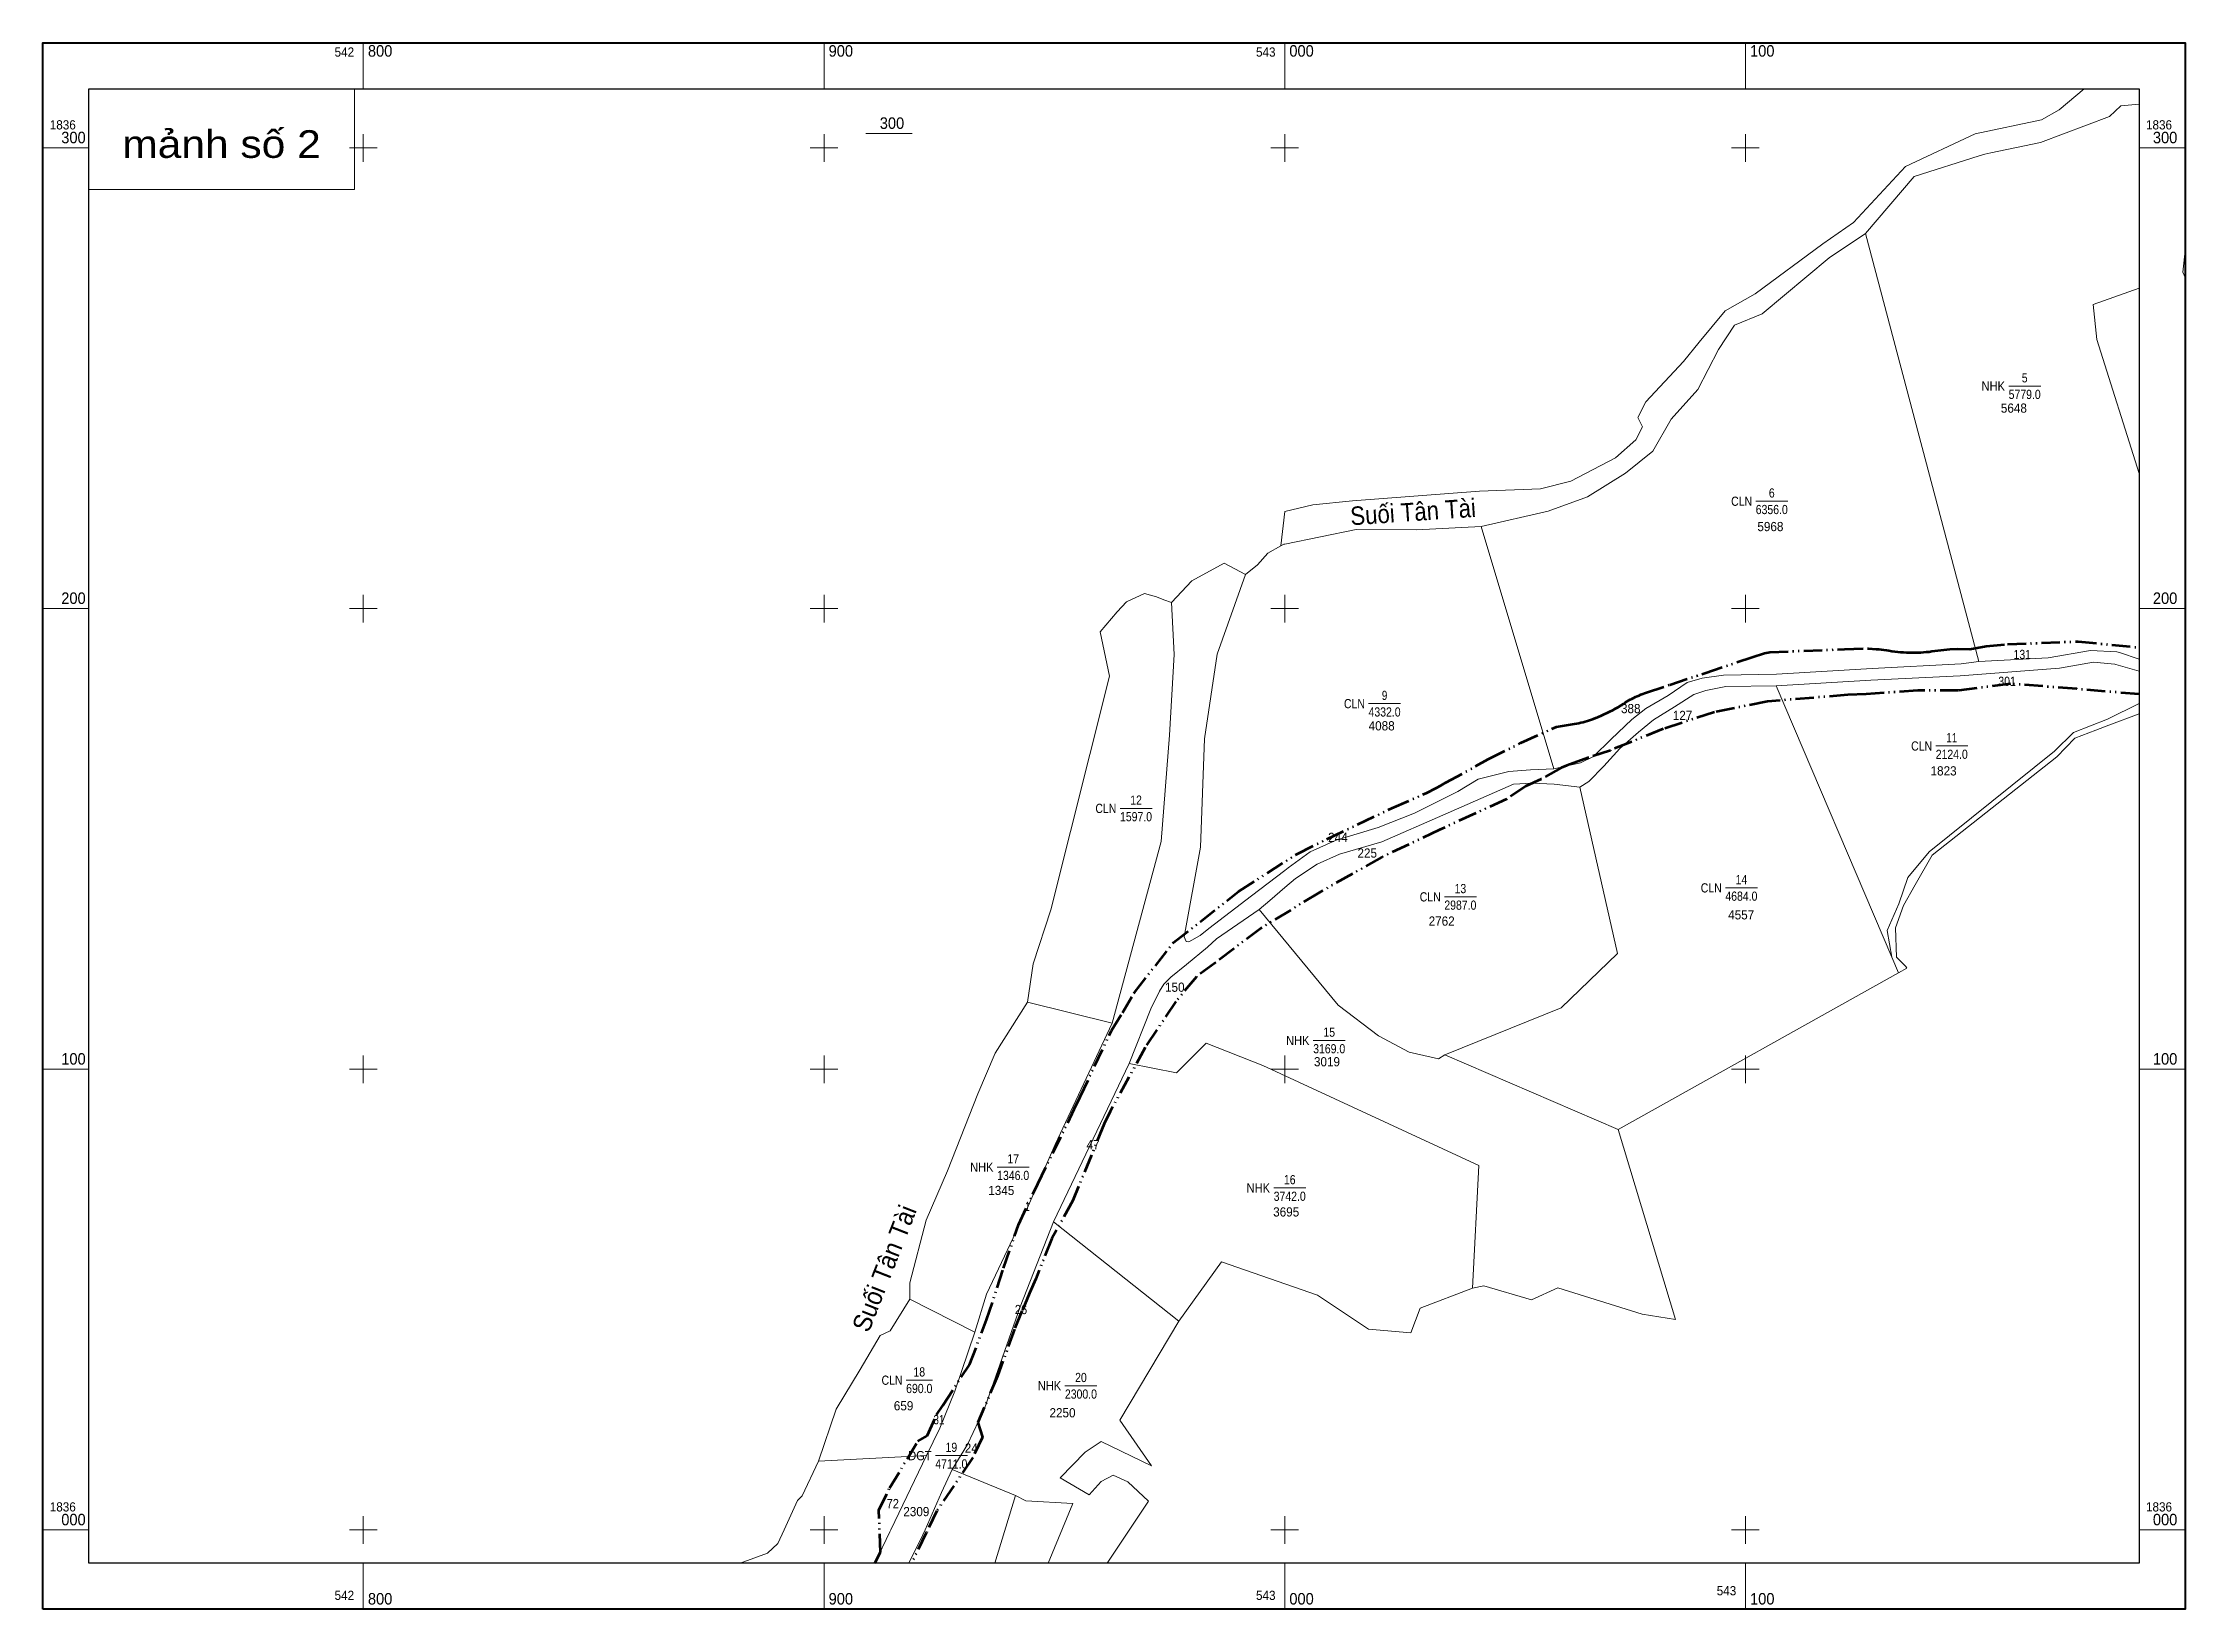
# Model space of a CAD drawing. Header units: metres. Extents: x 541636 to 543584, y 1835239 to 1836590.
# Drawn here: x 542628 to 543093, y 1835338.9 to 1835678.9 of the extents above; entities that cross this region are included whole.
import ezdxf
from ezdxf.enums import TextEntityAlignment as Align

# ---------------------------------------------------------------- set-up
doc = ezdxf.new("R2010")
doc.units = ezdxf.units.M
doc.header["$LTSCALE"] = 0.8
doc.linetypes.add('DASH_DOUBLE_DOT', pattern=[9.2, 5, -1.2, 0.3, -1.2, 0.3, -1.2])
for name, color, linetype, lineweight in [('10', 7, 'Continuous', 13), ('13', 7, 'Continuous', 13), ('2', 7, 'Continuous', 13), ('52', 7, 'DASH_DOUBLE_DOT', 53), ('63', 7, 'Continuous', 13)]:
    doc.layers.add(name, color=color, linetype=linetype, lineweight=lineweight)
for name, color, linetype in [('39', 7, 'Continuous'), ('4', 7, 'Continuous'), ('5', 7, 'Continuous')]:
    doc.layers.add(name, color=color, linetype=linetype)

msp = doc.modelspace()

# ---------------------------------------------------------------- texts
at = {"layer": '13'}
for s, width, p in [('5', 0.85, (543058.16, 1835605.14)), ('6', 0.85, (543003.26, 1835580.15)), ('9', 0.8, (542919.22, 1835536.21)), ('11', 0.8, (543042.34, 1835527.02)), ('12', 0.85, (542865.275, 1835513.47)), ('13', 0.85, (542935.675, 1835494.27)), ('14', 0.85, (542996.675, 1835496.22)), ('15', 0.85, (542907.205, 1835463.1)), ('17', 0.85, (542838.615, 1835435.6)), ('16', 0.85, (542898.635, 1835431.08)), ('18', 0.85, (542818.225, 1835389.35)), ('20', 0.85, (542853.315, 1835388.14)), ('19', 0.85, (542825.185, 1835372.98))]:
    msp.add_text(s, height=2, dxfattribs=dict(at, width=width)).set_placement(p, align=Align.CENTER)
at = {"layer": '2', "width": 1.15}
msp.add_text('mảnh số 2', height=6, dxfattribs=at).set_placement((542666.775, 1835653.88), align=Align.CENTER)
at = {"layer": '2'}
for s, width, p in [('NHK', 0.9, (543053.88, 1835603.34)), ('CLN', 0.85, (542998.99, 1835578.35)), ('CLN', 0.85, (542914.95, 1835534.41)), ('CLN', 0.85, (543038.06, 1835525.22)), ('CLN', 0.85, (542861, 1835511.67)), ('CLN', 0.85, (542992.4, 1835494.42)), ('CLN', 0.85, (542931.4, 1835492.47)), ('NHK', 0.9, (542902.92, 1835461.3)), ('NHK', 0.9, (542834.33, 1835433.8)), ('NHK', 0.9, (542894.35, 1835429.28)), ('CLN', 0.85, (542814.58, 1835387.55)), ('NHK', 0.9, (542849.03, 1835386.34)), ('DGT', 0.9, (542820.9, 1835371.18))]:
    msp.add_text(s, height=2, dxfattribs=dict(at, width=width)).set_placement(p, align=Align.RIGHT)
at = {"layer": '39'}
for rotation, width, p in [(3.911, 0.9, (542925.534, 1835575.046)), (68.602, 0.95, (542812.507, 1835412.105))]:
    msp.add_text('Suối Tân Tài', height=4, rotation=rotation, dxfattribs=dict(at, width=width)).set_placement(p, align=Align.CENTER)
at = {"layer": '4', "width": 0.85}
for s, p in [('5779.0', (543058.16, 1835601.54)), ('6356.0', (543003.26, 1835576.55)), ('4332.0', (542919.22, 1835532.61)), ('2124.0', (543042.33, 1835523.42)), ('1597.0', (542865.27, 1835509.87)), ('4684.0', (542996.67, 1835492.62)), ('2987.0', (542935.67, 1835490.67)), ('3169.0', (542907.2, 1835459.5)), ('1346.0', (542838.61, 1835432)), ('3742.0', (542898.63, 1835427.48)), ('690.0', (542818.22, 1835385.75)), ('2300.0', (542853.31, 1835384.54)), ('4711.0', (542825.18, 1835369.38))]:
    msp.add_text(s, height=2, dxfattribs=at).set_placement(p, align=Align.CENTER)
at = {"layer": '5'}
for s, width, p in [('5648', 0.95, (543055.815, 1835598.56)), ('5968', 0.95, (543002.965, 1835572.85)), ('131', 0.85, (543057.635, 1835545.09)), ('301', 0.85, (543054.335, 1835539.26)), ('388', 0.95, (542972.655, 1835533.34)), ('127', 0.95, (542983.895, 1835531.85)), ('4088', 0.95, (542918.585, 1835529.6)), ('1823', 0.95, (543040.555, 1835519.82)), ('244', 0.95, (542909.09, 1835505.39)), ('225', 0.95, (542915.455, 1835501.98)), ('4557', 0.95, (542996.625, 1835488.57)), ('2762', 0.95, (542931.61, 1835487.21)), ('150', 0.95, (542873.685, 1835472.86)), ('3019', 0.95, (542906.715, 1835456.68)), ('47', 0.95, (542855.945, 1835438.68)), ('1345', 0.95, (542836.025, 1835428.74)), ('1', 0.65, (542841.73, 1835425.27)), ('3695', 0.95, (542897.865, 1835424.08)), ('26', 0.9, (542840.3, 1835402.89)), ('659', 0.95, (542814.815, 1835382)), ('31', 0.8, (542822.485, 1835378.99)), ('2250', 0.95, (542849.315, 1835380.48)), ('24', 0.95, (542829.51, 1835372.81)), ('72', 0.9, (542812.47, 1835360.77)), ('2309', 0.95, (542817.585, 1835359.03))]:
    msp.add_text(s, height=2, dxfattribs=dict(at, width=width)).set_placement(p, align=Align.CENTER)
at = {"layer": '63', "width": 0.95}
for s, p in [('542', (542695.55, 1835675.85)), ('543', (542895.55, 1835675.85)), ('542', (542695.55, 1835340.85)), ('543', (542895.55, 1835340.85)), ('543', (542995.55, 1835341.85))]:
    msp.add_text(s, height=2, dxfattribs=at).set_placement(p, align=Align.RIGHT)
for s, height, p in [('800', 2.5, (542698.55, 1835675.85)), ('900', 2.5, (542798.55, 1835675.85)), ('000', 2.5, (542898.55, 1835675.85)), ('100', 2.5, (542998.55, 1835675.85)), ('1836', 2, (542629.49, 1835660.05)), ('300', 2.5, (542809.65, 1835660.17)), ('1836', 2, (543084.49, 1835660.05)), ('300', 2.5, (542631.99, 1835657.05)), ('300', 2.5, (543085.99, 1835657.05)), ('200', 2.5, (542631.99, 1835557.05)), ('200', 2.5, (543085.99, 1835557.05)), ('100', 2.5, (542631.99, 1835457.05)), ('100', 2.5, (543085.99, 1835457.05)), ('1836', 2, (542629.49, 1835360.05)), ('1836', 2, (543084.49, 1835360.05)), ('000', 2.5, (542631.99, 1835357.05)), ('000', 2.5, (543085.99, 1835357.05)), ('800', 2.5, (542698.55, 1835339.85)), ('900', 2.5, (542798.55, 1835339.85)), ('000', 2.5, (542898.55, 1835339.85)), ('100', 2.5, (542998.55, 1835339.85))]:
    msp.add_text(s, height=height, dxfattribs=at).set_placement(p)

# ---------------------------------------------------------------- linework, layer by layer
at = {"layer": '10'}
for p, q in [((543023.6, 1835637.47), (543034.16, 1835649.84)), ((543023.6, 1835637.47), (543048.18, 1835544.53)), ((543092.99, 1835633.68), (543092.5, 1835629.08)), ((543092.99, 1835627.89), (543092.5, 1835629.08)), ((542896.73, 1835569.67), (542897.55, 1835577.15)), ((542940.22, 1835573.85), (542955.97, 1835521.23)), ((542897.35, 1835570.02), (542897.55, 1835570.06)), ((542877.36, 1835562.06), (542884.42, 1835565.88)), ((542889, 1835563.43), (542884.42, 1835565.88)), ((542891.64, 1835565.56), (542893.88, 1835568.05)), ((542872.98, 1835557.35), (542877.36, 1835562.06)), ((543004.22, 1835539.27), (543029.29, 1835480.35)), ((543068.74, 1835529.11), (543076.14, 1835532.02)), ((543082.99, 1835535.47), (543076.14, 1835532.02)), ((543076.44, 1835530.72), (543082.99, 1835533.19)), ((543065.11, 1835523.88), (543069.07, 1835527.93)), ((542897.55, 1835499.22), (542890.34, 1835493.71)), ((542894.33, 1835492.71), (542897.55, 1835495.47)), ((542897.55, 1835495.47), (542899.9, 1835497.48)), ((542881.08, 1835486.57), (542890.34, 1835493.71)), ((542891.97, 1835490.69), (542882.77, 1835484.36)), ((542891.97, 1835490.69), (542894.33, 1835492.71)), ((542881.08, 1835486.57), (542879.2, 1835485.07)), ((542876.76, 1835483.69), (542876.19, 1835483.8)), ((542880.76, 1835482.56), (542876.26, 1835478.79)), ((542879.2, 1835485.07), (542876.76, 1835483.69)), ((542882.77, 1835484.36), (542880.76, 1835482.56)), ((542872.81, 1835476.04), (542871.33, 1835474.54)), ((542876.26, 1835478.79), (542872.81, 1835476.04)), ((543030.78, 1835476.97), (543029.29, 1835480.35)), ((543032.56, 1835477.97), (543032.36, 1835478.38)), ((542860.06, 1835466.04), (542841.72, 1835470.62)), ((542868.47, 1835469.18), (542863.81, 1835457.32)), ((542847.37, 1835422.93), (542863.81, 1835457.32)), ((542874.05, 1835455.24), (542863.81, 1835457.32)), ((542880.51, 1835461.71), (542874.05, 1835455.24)), ((542892.81, 1835456.88), (542880.51, 1835461.71)), ((542874.59, 1835401.35), (542847.37, 1835422.93)), ((542830.27, 1835398.98), (542816.14, 1835406.14)), ((542819.81, 1835372.19), (542822.71, 1835378.11)), ((542828.67, 1835374.58), (542825.38, 1835369.17)), ((542823.02, 1835364.15), (542825.38, 1835369.17)), ((542854.25, 1835372.95), (542848.84, 1835367.34)), ((542848.84, 1835367.34), (542855.13, 1835363.69)), ((542855.13, 1835363.69), (542857.72, 1835366.57)), ((542857.72, 1835366.57), (542860.29, 1835367.94)), ((542860.29, 1835367.94), (542863.47, 1835366.51)), ((542788.88, 1835356.05), (542791.81, 1835362.47)), ((542823.02, 1835364.15), (542819.49, 1835356.05))]:
    msp.add_line(p, q, dxfattribs=at)
for points in [[(542897.55, 1835577.15), (542903.65, 1835578.55), (542912.26, 1835579.43), (542939.83, 1835581.53), (542953.08, 1835582.02), (542959.63, 1835583.67), (542969.32, 1835588.75), (542973.77, 1835592.7), (542975.23, 1835595.52), (542974.16, 1835597.55), (542975.95, 1835600.93), (542984.13, 1835609.71), (542987.53, 1835613.87), (542993.16, 1835620.66), (542999.66, 1835624.37), (543014.34, 1835635.19), (543020.98, 1835639.84), (543032.28, 1835651.98), (543047.42, 1835659.08), (543061.83, 1835662.13), (543065.63, 1835664.29), (543071.04, 1835668.85)], [(543049.48, 1835654.72), (543050.8, 1835654.99), (543061.58, 1835657.21), (543076.57, 1835662.86), (543079.06, 1835665.15), (543082.99, 1835665.52)], [(543034.16, 1835649.84), (543048.29, 1835654.34), (543049.48, 1835654.72)], [(542940.22, 1835573.85), (542954.72, 1835577.16), (542963.24, 1835580.33), (542971.48, 1835585.43), (542977.46, 1835590.22), (542981.43, 1835597.18), (542987.22, 1835603.57), (542991.68, 1835612.27), (542995.15, 1835617.55), (543001.19, 1835620.02), (543015.71, 1835632.15), (543023.6, 1835637.47)], [(543082.99, 1835585.4), (543073.82, 1835614.49), (543073.04, 1835622.02), (543082.99, 1835625.63)], [(542897.55, 1835570.06), (542913.02, 1835573.24), (542926.16, 1835573.13), (542940.22, 1835573.85)], [(542893.88, 1835568.05), (542896.73, 1835569.67), (542897.35, 1835570.02)], [(542882.89, 1835546.18), (542889, 1835563.43), (542891.64, 1835565.56)], [(542816.14, 1835406.14), (542816.17, 1835409.72), (542819.69, 1835423.31), (542824.38, 1835433.98), (542830.97, 1835450.68), (542834.71, 1835459.56), (542841.72, 1835470.62), (542842.97, 1835478.92), (542846.79, 1835490.66), (542859.48, 1835541.37), (542857.51, 1835551.03), (542861.21, 1835555.31), (542863.23, 1835557.53), (542867.11, 1835559.3), (542869.72, 1835558.59), (542871.34, 1835557.95), (542872.98, 1835557.35)], [(542872.98, 1835557.35), (542873.55, 1835546.06), (542872.52, 1835528.59), (542870.76, 1835505.5), (542860.06, 1835466.04)], [(542879.26, 1835504.24), (542880.13, 1835527.75), (542882.89, 1835546.18)], [(543048.18, 1835544.53), (543063.28, 1835545.35), (543072.48, 1835546.96), (543078.16, 1835546.67)], [(543078.16, 1835546.67), (543078.73, 1835546.48), (543082.99, 1835545.04)], [(542955.97, 1835521.23), (542961.74, 1835522.53), (542964.59, 1835523.96), (542968.37, 1835527.73), (542972.92, 1835531.98), (542975.94, 1835534.33), (542980.81, 1835537.18), (542984.89, 1835540.03), (542988.16, 1835540.97), (542992.81, 1835541.57), (543004.32, 1835541.79), (543025.06, 1835543.04), (543044.4, 1835544.07), (543048.18, 1835544.53)], [(543004.22, 1835539.27), (543024.74, 1835540.53), (543044.17, 1835541.47), (543065.71, 1835543.1), (543073.07, 1835544.38), (543077.74, 1835544)], [(543077.74, 1835544), (543077.96, 1835543.94), (543082.99, 1835542.47)], [(542961.6, 1835517.28), (542963.53, 1835518.5), (542966.82, 1835521.81), (542970.27, 1835525.69), (542974.32, 1835529.25), (542977.61, 1835531.87), (542982.14, 1835534.73), (542986.34, 1835537.4), (542988.92, 1835538.29), (542993.3, 1835539.13), (543004.22, 1835539.27)], [(543068.74, 1835529.11), (543064.65, 1835525.06), (543037.4, 1835503.23), (543032.82, 1835497.67), (543030.86, 1835491.92), (543028.31, 1835486.14), (543029.29, 1835480.35)], [(543069.07, 1835527.93), (543073.62, 1835529.65), (543076.44, 1835530.72)], [(543034.36, 1835496.09), (543038.09, 1835502.54), (543065.11, 1835523.88)], [(542955.97, 1835521.23), (542950.87, 1835521.05), (542946.19, 1835520.65), (542939.55, 1835519.01), (542935.15, 1835516.34), (542925.75, 1835511.63), (542917.81, 1835508.55), (542908.68, 1835505.77), (542903.1, 1835503.21), (542898.29, 1835499.79), (542897.55, 1835499.22)], [(542899.9, 1835497.48), (542904.62, 1835500.54), (542909.42, 1835502.71), (542918.59, 1835505.4), (542931.84, 1835511.21), (542947.23, 1835517.93), (542951.27, 1835518.13), (542956.02, 1835517.93), (542961.6, 1835517.28)], [(542961.6, 1835517.28), (542969.78, 1835481.17), (542957.58, 1835469.38), (542932.31, 1835459.17), (542930.9, 1835458.3), (542924.54, 1835459.74), (542917.9, 1835463.28), (542909.13, 1835469.95), (542891.97, 1835490.69)], [(542876.19, 1835483.8), (542875.71, 1835484.81), (542879.26, 1835504.24)], [(543030.13, 1835486.78), (543031.82, 1835491.6), (543034.36, 1835496.09)], [(543032.36, 1835478.38), (543030.32, 1835480.39), (543030.13, 1835486.78)], [(542969.91, 1835442.99), (543030.78, 1835476.97), (543032.56, 1835477.97)], [(542868.47, 1835469.18), (542870.35, 1835473), (542871.33, 1835474.54)], [(542860.06, 1835466.04), (542847.72, 1835439.68), (542841.85, 1835426.34), (542832.84, 1835407.19), (542830.27, 1835398.98)], [(542982.35, 1835401.75), (542969.91, 1835442.99), (542932.31, 1835459.17)], [(542938.31, 1835408.56), (542939.68, 1835435.19), (542892.81, 1835456.88)], [(542847.37, 1835422.93), (542840.12, 1835404.46), (542832.41, 1835382.39), (542828.67, 1835374.58)], [(542874.59, 1835401.35), (542883.84, 1835414.24), (542904.63, 1835407), (542915.75, 1835399.61), (542924.91, 1835398.85)], [(542924.91, 1835398.85), (542926.93, 1835404.17), (542938.31, 1835408.56)], [(542982.35, 1835401.75), (542975.15, 1835402.89), (542956.86, 1835408.59), (542951.1, 1835406.03), (542940.8, 1835409.06), (542938.31, 1835408.56)], [(542796.38, 1835370.95), (542800.21, 1835382.27), (542805.4, 1835390.88), (542809.72, 1835398.22), (542811.9, 1835399.23), (542816.14, 1835406.14)], [(542830.27, 1835398.98), (542825.95, 1835386.14), (542822.71, 1835378.11)], [(542868.64, 1835369.97), (542861.79, 1835379.88), (542874.59, 1835401.35)], [(542868.64, 1835369.97), (542857.74, 1835375.23), (542854.25, 1835372.95)], [(542791.81, 1835362.47), (542792.83, 1835363.43), (542796.38, 1835370.95), (542819.81, 1835372.19), (542812.02, 1835356.05)], [(542825.38, 1835369.17), (542839.12, 1835363.51), (542834.59, 1835348.85)], [(542863.47, 1835366.51), (542867.99, 1835362.27), (542859.01, 1835348.85)], [(542839.12, 1835363.51), (542841.32, 1835362.37), (542851.52, 1835361.79), (542846.21, 1835348.85)], [(542779.34, 1835348.85), (542785.26, 1835350.97), (542787.54, 1835353.1), (542788.88, 1835356.05)], [(542812.02, 1835356.05), (542811.81, 1835355.61), (542808.61, 1835348.85)], [(542819.49, 1835356.05), (542819.03, 1835354.99), (542815.94, 1835348.85)]]:
    msp.add_lwpolyline(points, dxfattribs=at)
at = {"layer": '13'}
for p, q in [((543054.69, 1835604.34), (543061.64, 1835604.34)), ((542999.79, 1835579.35), (543006.74, 1835579.35)), ((542915.76, 1835535.42), (542922.71, 1835535.42)), ((543038.87, 1835526.22), (543045.82, 1835526.22)), ((542861.8, 1835512.67), (542868.75, 1835512.67)), ((542993.21, 1835495.42), (543000.16, 1835495.42)), ((542932.2, 1835493.47), (542939.16, 1835493.47)), ((542903.74, 1835462.3), (542910.69, 1835462.3)), ((542835.14, 1835434.8), (542842.09, 1835434.8)), ((542895.16, 1835430.28), (542902.11, 1835430.28)), ((542815.38, 1835388.55), (542821.07, 1835388.55)), ((542849.85, 1835387.35), (542856.8, 1835387.35)), ((542821.72, 1835372.18), (542828.67, 1835372.18))]:
    msp.add_line(p, q, dxfattribs=at)
at = {"layer": '2'}
msp.add_lwpolyline([(542637.99, 1835668.85), (542695.62, 1835668.85), (542695.62, 1835647.01), (542637.99, 1835647.01)], close=True, dxfattribs=at)
at = {"layer": '52'}
for points in [[(542808.61, 1835348.85), (542809.8, 1835351.19), (542809.47, 1835360.31), (542811.77, 1835365.11), (542817.94, 1835375.34), (542819.91, 1835376.49), (542821.96, 1835381), (542823.31, 1835383.03), (542829.11, 1835391.86), (542832.85, 1835401.64), (542836.53, 1835412.87), (542839.76, 1835422.24), (542843.97, 1835431.2), (542851.88, 1835447.35), (542853.15, 1835450.04), (542859.93, 1835464.44), (542862.31, 1835468.3), (542864.92, 1835472.74), (542873.41, 1835483.53), (542887.52, 1835494.61), (542900.16, 1835502.76), (542906.7, 1835506.02), (542920.81, 1835512.72), (542928.41, 1835516.08), (542930.34, 1835517.05), (542931.44, 1835517.64), (542932.53, 1835518.26), (542941.72, 1835523.35), (542948.83, 1835526.9), (542956.51, 1835530.4), (542959.98, 1835530.93), (542960.45, 1835531.01), (542960.92, 1835531.1), (542961.39, 1835531.2), (542961.85, 1835531.31), (542962.32, 1835531.42), (542962.78, 1835531.55), (542963.24, 1835531.68), (542963.69, 1835531.82), (542964.14, 1835531.98), (542964.59, 1835532.13), (542965.04, 1835532.3), (542965.67, 1835532.55), (542966.29, 1835532.82), (542966.91, 1835533.1), (542967.53, 1835533.39), (542968.14, 1835533.69), (542968.74, 1835534.01), (542969.33, 1835534.34), (542969.92, 1835534.68), (542970.5, 1835535.03), (542971.07, 1835535.4), (542971.43, 1835535.63), (542971.8, 1835535.85), (542972.17, 1835536.07), (542972.54, 1835536.28), (542972.92, 1835536.48), (542973.3, 1835536.67), (542973.69, 1835536.86), (542974.08, 1835537.04), (542974.47, 1835537.21), (542974.87, 1835537.38), (542975.27, 1835537.53), (542975.67, 1835537.68), (542976.07, 1835537.82), (542981.12, 1835539.5), (542988.7, 1835542.04), (542998.99, 1835545.49), (543001.67, 1835546.39), (543002.84, 1835546.61), (543019.08, 1835547.23), (543024.25, 1835547.38), (543025.91, 1835547.27), (543026.47, 1835547.22), (543027.03, 1835547.16), (543027.58, 1835547.1), (543028.14, 1835547.02), (543028.69, 1835546.93), (543029.32, 1835546.82), (543029.95, 1835546.73)], [(543029.95, 1835546.73), (543030.59, 1835546.66), (543031.22, 1835546.6), (543031.86, 1835546.55), (543032.5, 1835546.51), (543033.14, 1835546.49), (543033.78, 1835546.48), (543034.42, 1835546.48), (543035.01, 1835546.5), (543035.61, 1835546.53), (543036.21, 1835546.57), (543036.8, 1835546.63), (543037.4, 1835546.69), (543037.99, 1835546.77), (543039.29, 1835546.95), (543040.6, 1835547.1), (543041.91, 1835547.22), (543043.65, 1835547.34), (543046.27, 1835547.26), (543049.81, 1835547.88), (543054.45, 1835548.29), (543069.78, 1835548.92), (543082.99, 1835547.59)], [(543082.99, 1835537.45), (543069.45, 1835538.59), (543055.1, 1835539.72), (543043.82, 1835538.28), (543034.97, 1835538.23), (543023.78, 1835537.47), (543019.75, 1835537.31), (543002.37, 1835535.88), (542990.83, 1835533.58), (542979.68, 1835529.91), (542968.24, 1835525.27), (542963.58, 1835523.73), (542960.16, 1835522.48), (542958.81, 1835522.01), (542957.58, 1835521.47), (542953.2, 1835518.98), (542949.9, 1835517.48), (542945.68, 1835514.69), (542931.62, 1835508.22), (542931.15, 1835508), (542918.64, 1835502.07), (542905.13, 1835494.45), (542892.42, 1835486.67), (542882.39, 1835479.11), (542878.37, 1835476.14), (542873.88, 1835470.73)], [(542873.88, 1835470.73), (542867.26, 1835460.8), (542859.66, 1835446.9), (542858.38, 1835444.22), (542851.53, 1835427.55), (542847, 1835419.29), (542843.49, 1835410.55), (542842.16, 1835407.45), (542840.51, 1835403.5), (542838.87, 1835399.64), (542835.21, 1835389.39), (542830.93, 1835379.38), (542831.97, 1835376.2), (542829.84, 1835371.74), (542822.02, 1835360.19), (542819.71, 1835355.4), (542816.53, 1835348.85)]]:
    msp.add_lwpolyline(points, dxfattribs=at)
at = {"layer": '63'}
for p, q in [((542697.55, 1835668.85), (542697.55, 1835678.85)), ((542797.55, 1835668.85), (542797.55, 1835678.85)), ((542897.55, 1835668.85), (542897.55, 1835678.85)), ((542997.55, 1835668.85), (542997.55, 1835678.85)), ((542697.55, 1835653.05), (542697.55, 1835659.05)), ((542797.55, 1835653.05), (542797.55, 1835659.05)), ((542806.65, 1835659.17), (542816.65, 1835659.17)), ((542897.55, 1835653.05), (542897.55, 1835659.05)), ((542897.55, 1835653.05), (542897.55, 1835659.05)), ((542997.55, 1835653.05), (542997.55, 1835659.05)), ((542997.55, 1835653.05), (542997.55, 1835659.05)), ((542627.99, 1835656.05), (542637.99, 1835656.05)), ((542694.55, 1835656.05), (542700.55, 1835656.05)), ((542794.55, 1835656.05), (542800.55, 1835656.05)), ((542894.55, 1835656.05), (542900.55, 1835656.05)), ((542894.55, 1835656.05), (542900.55, 1835656.05)), ((542994.55, 1835656.05), (543000.55, 1835656.05)), ((542994.55, 1835656.05), (543000.55, 1835656.05)), ((543082.99, 1835656.05), (543092.99, 1835656.05)), ((542627.99, 1835556.05), (542637.99, 1835556.05)), ((542694.55, 1835556.05), (542700.55, 1835556.05)), ((542697.55, 1835553.05), (542697.55, 1835559.05)), ((542794.55, 1835556.05), (542800.55, 1835556.05)), ((542797.55, 1835553.05), (542797.55, 1835559.05)), ((542894.55, 1835556.05), (542900.55, 1835556.05)), ((542894.55, 1835556.05), (542900.55, 1835556.05)), ((542897.55, 1835553.05), (542897.55, 1835559.05)), ((542897.55, 1835553.05), (542897.55, 1835559.05)), ((542994.55, 1835556.05), (543000.55, 1835556.05)), ((542994.55, 1835556.05), (543000.55, 1835556.05)), ((542997.55, 1835553.05), (542997.55, 1835559.05)), ((542997.55, 1835553.05), (542997.55, 1835559.05)), ((543082.99, 1835556.05), (543092.99, 1835556.05)), ((542697.55, 1835453.05), (542697.55, 1835459.05)), ((542797.55, 1835453.05), (542797.55, 1835459.05)), ((542897.55, 1835453.05), (542897.55, 1835459.05)), ((542897.55, 1835453.05), (542897.55, 1835459.05)), ((542997.55, 1835453.05), (542997.55, 1835459.05)), ((542997.55, 1835453.05), (542997.55, 1835459.05)), ((542627.99, 1835456.05), (542637.99, 1835456.05)), ((542694.55, 1835456.05), (542700.55, 1835456.05)), ((542794.55, 1835456.05), (542800.55, 1835456.05)), ((542894.55, 1835456.05), (542900.55, 1835456.05)), ((542894.55, 1835456.05), (542900.55, 1835456.05)), ((542994.55, 1835456.05), (543000.55, 1835456.05)), ((542994.55, 1835456.05), (543000.55, 1835456.05)), ((543082.99, 1835456.05), (543092.99, 1835456.05)), ((542627.99, 1835356.05), (542637.99, 1835356.05)), ((542694.55, 1835356.05), (542700.55, 1835356.05)), ((542694.55, 1835356.05), (542700.55, 1835356.05)), ((542697.55, 1835353.05), (542697.55, 1835359.05)), ((542697.55, 1835353.05), (542697.55, 1835359.05)), ((542794.55, 1835356.05), (542800.55, 1835356.05)), ((542794.55, 1835356.05), (542800.55, 1835356.05)), ((542797.55, 1835353.05), (542797.55, 1835359.05)), ((542797.55, 1835353.05), (542797.55, 1835359.05)), ((542894.55, 1835356.05), (542900.55, 1835356.05)), ((542894.55, 1835356.05), (542900.55, 1835356.05)), ((542897.55, 1835353.05), (542897.55, 1835359.05)), ((542897.55, 1835353.05), (542897.55, 1835359.05)), ((542994.55, 1835356.05), (543000.55, 1835356.05)), ((542994.55, 1835356.05), (543000.55, 1835356.05)), ((542997.55, 1835353.05), (542997.55, 1835359.05)), ((542997.55, 1835353.05), (542997.55, 1835359.05)), ((543082.99, 1835356.05), (543092.99, 1835356.05)), ((542697.55, 1835338.85), (542697.55, 1835348.85)), ((542797.55, 1835338.85), (542797.55, 1835348.85)), ((542897.55, 1835338.85), (542897.55, 1835348.85)), ((542997.55, 1835338.85), (542997.55, 1835348.85))]:
    msp.add_line(p, q, dxfattribs=at)
at = {"layer": '63', "lineweight": 40}
msp.add_lwpolyline([(542627.99, 1835338.85), (542627.99, 1835678.85), (543092.99, 1835678.85), (543092.99, 1835338.85)], close=True, dxfattribs=at)
at = {"layer": '63'}
msp.add_lwpolyline([(542637.99, 1835668.85), (543082.99, 1835668.85), (543082.99, 1835348.85), (542637.99, 1835348.85)], close=True, dxfattribs=at)
at = {"layer": '63', "lineweight": 25}
msp.add_lwpolyline([(542637.99, 1835348.85), (542637.99, 1835668.85), (543082.99, 1835668.85), (543082.99, 1835348.85)], close=True, dxfattribs=at)

msp.set_redraw_order([(e.dxf.handle, doc.entitydb.next_handle()) for e in msp.query("TEXT MTEXT ATTDEF DIMENSION ARC_DIMENSION")])  # texts and dimensions are drawn at this point

doc.saveas('drawing.dxf')
